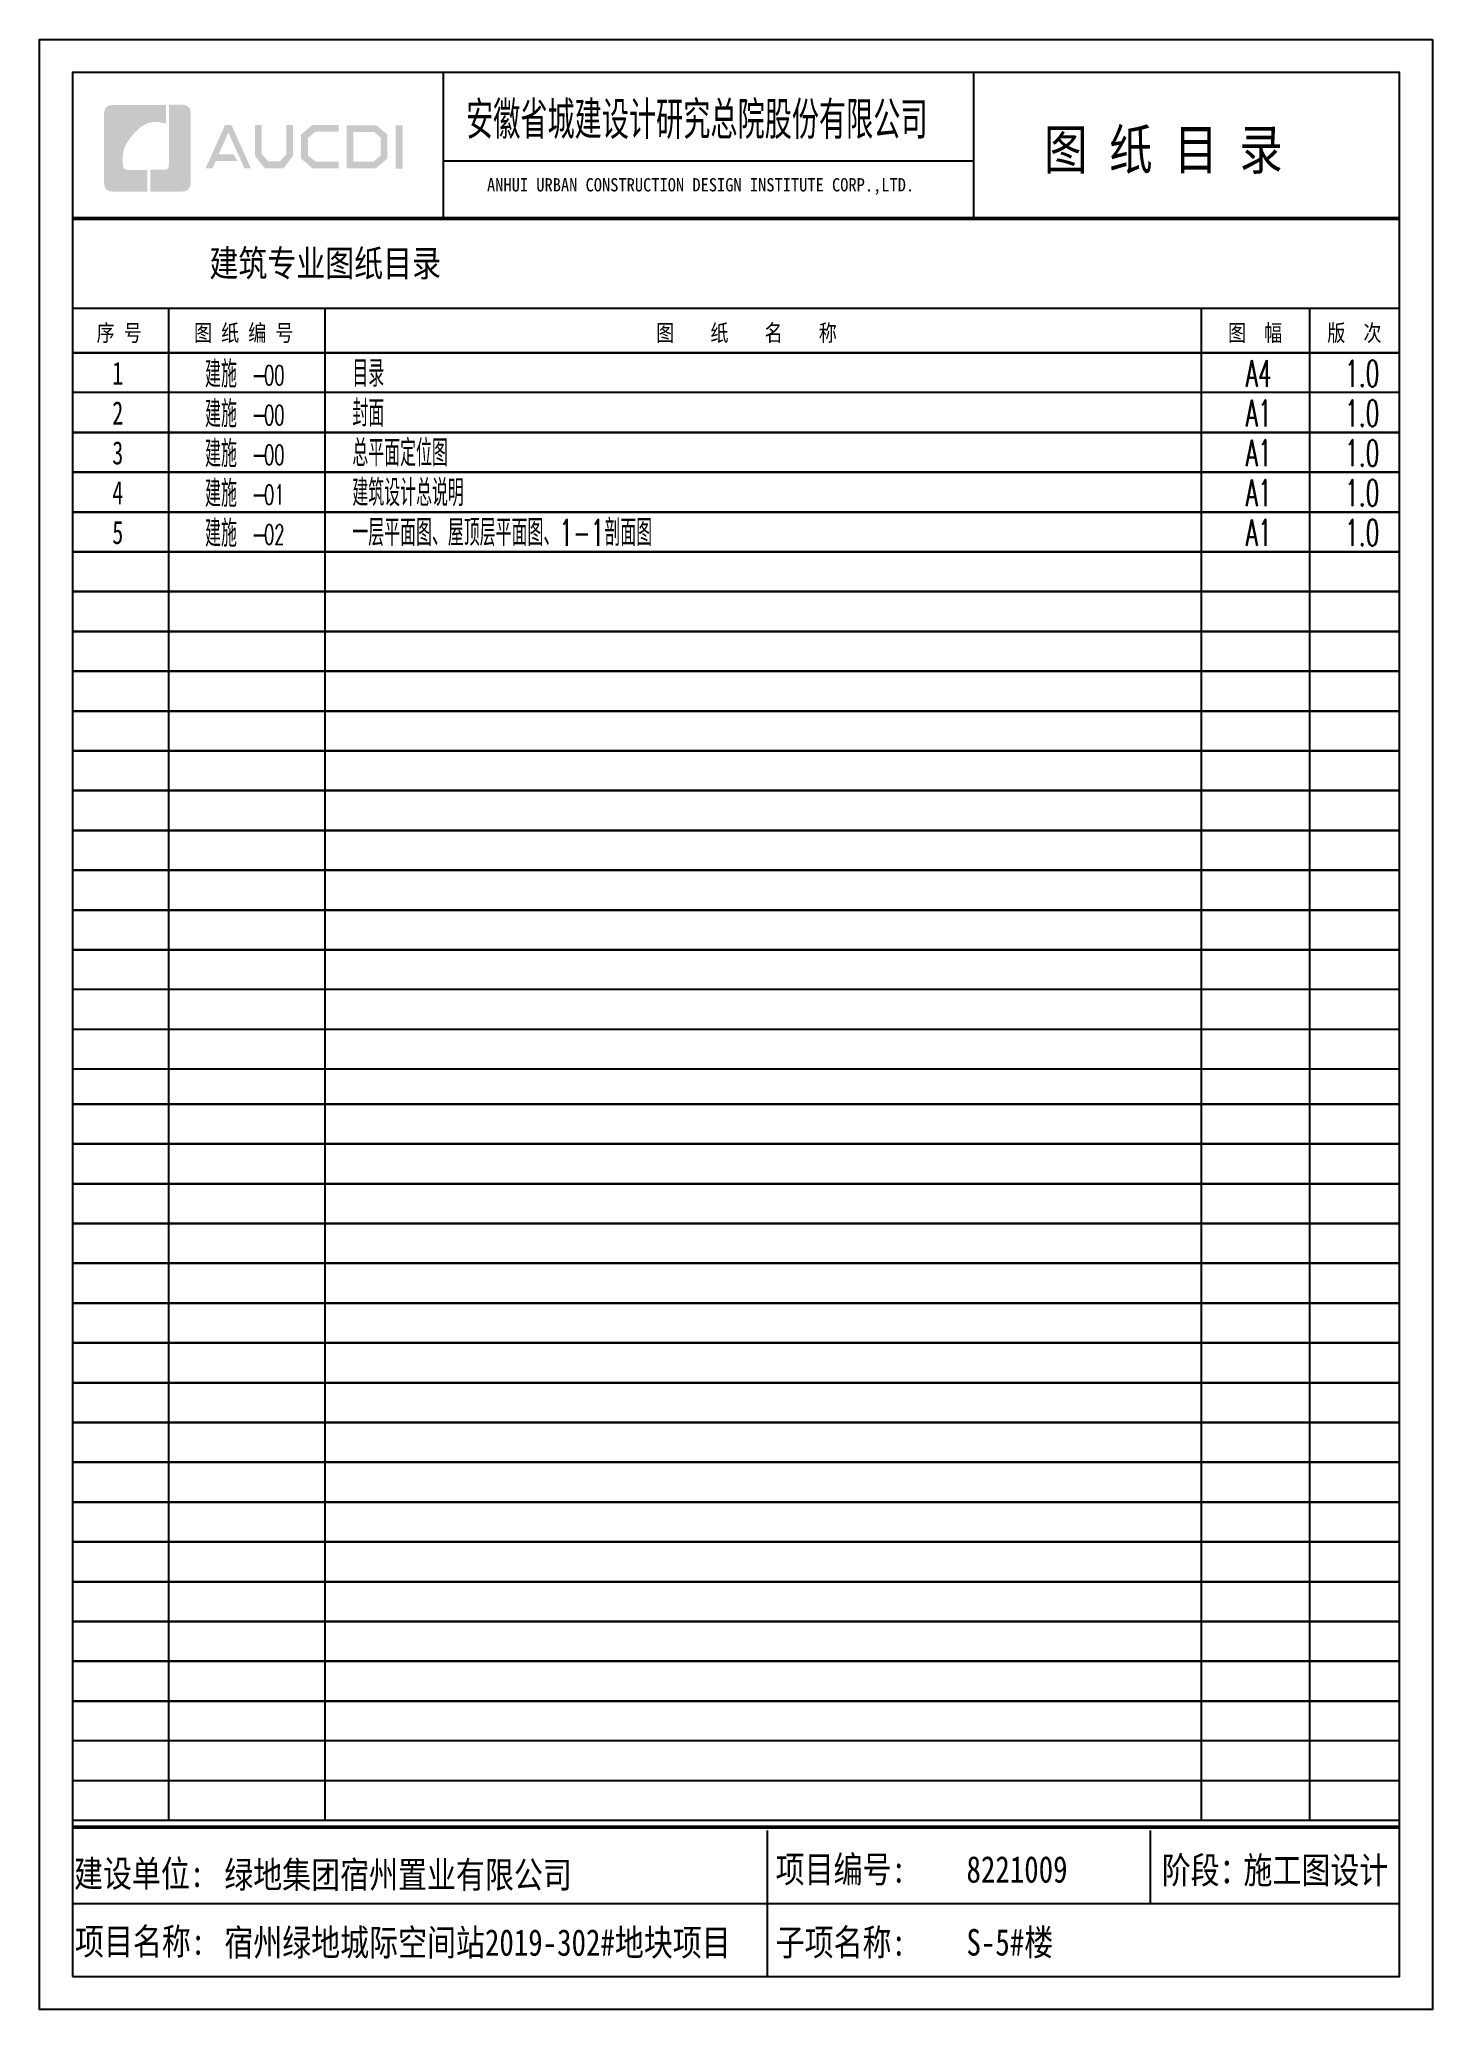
# Model space of a CAD drawing. Extents: x 609585 to 758557, y 501145 to 763045.
# Drawn here: x 674457 to 695457, y 733345 to 763045 of the extents above; entities that cross this region are included whole.
import ezdxf

# ---------------------------------------------------------------- set-up
doc = ezdxf.new("R2010")
doc.units = 0
doc.header["$LTSCALE"] = 1000
doc.header["$MEASUREMENT"] = 0
for name, color, linetype in [('C-Sheet-图框', 101, 'Continuous'), ('PUB_TEXT', 4, 'Continuous'), ('图框', 140, 'Continuous'), ('图签文字', 147, 'Continuous')]:
    doc.layers.add(name, color=color, linetype=linetype)
doc.styles.add('_HZTXT', font='txt.shx', dxfattribs={"width": 0.8, "bigfont": 'HZTXT.shx'})
doc.styles.add('DIM_FONT', font='SIMPLEX.shx', dxfattribs={"width": 0.56})
doc.styles.add('STYLE111', font='', dxfattribs={"width": 0.7})
doc.styles.add('建筑图签-1', font='', dxfattribs={"width": 0.7})
doc.styles.get('STYLE111').set_extended_font_data('SimHei')
doc.styles.get('建筑图签-1').set_extended_font_data('SimHei')

msp = doc.modelspace()

# ---------------------------------------------------------------- texts
at = {"layer": 'C-Sheet-图框', "color": 7, "linetype": 'Continuous', "style": 'STYLE111', "width": 0.7}
for s, p in [('1', (675555, 757838)), ('2', (675555, 757238)), ('3', (675555, 756638)), ('4', (675555, 756038)), ('5', (675555, 755438))]:
    msp.add_text(s, height=350, dxfattribs=at).set_placement(p)
at = {"layer": 'PUB_TEXT', "linetype": 'Continuous', "style": '_HZTXT', "width": 0.6}
for p in [(676954, 757797), (676954, 757197), (676954, 756597), (676954, 755997), (676954, 755397)]:
    msp.add_text('建施 - ', height=400, dxfattribs=at).set_placement(p)
at = {"layer": 'PUB_TEXT', "color": 1, "linetype": 'Continuous', "width": 0.6}
for s, height, style, p in [('00', 300, 'DIM_FONT', (677843, 757831)), ('1.0', 400, '_HZTXT', (694139, 757809)), ('00', 300, 'DIM_FONT', (677843, 757231)), ('1.0', 400, '_HZTXT', (694139, 757209)), ('00', 300, 'DIM_FONT', (677843, 756631)), ('1.0', 400, '_HZTXT', (694139, 756609)), ('01', 300, 'DIM_FONT', (677843, 756031)), ('1.0', 400, '_HZTXT', (694139, 756009)), ('02', 300, 'DIM_FONT', (677843, 755431)), ('1.0', 400, '_HZTXT', (694139, 755409))]:
    msp.add_text(s, height=height, dxfattribs=dict(at, style=style)).set_placement(p)
at = {"layer": 'PUB_TEXT', "color": 7, "linetype": 'Continuous', "style": '_HZTXT', "width": 0.6}
for s, p in [('目录', (679174, 757809)), ('A4', (692640, 757809)), ('封面', (679174, 757209)), ('A1', (692640, 757209)), ('总平面定位图', (679174, 756609)), ('A1', (692640, 756609)), ('建筑设计总说明', (679174, 756009)), ('A1', (692640, 756009)), ('一层平面图、屋顶层平面图、1-1剖面图', (679174, 755409)), ('A1', (692640, 755409))]:
    msp.add_text(s, height=400, dxfattribs=at).set_placement(p)
at = {"layer": '图签文字', "color": 7, "style": '建筑图签-1'}
for s, height, width, p in [('安徽省城建设计研究总院股份有限公司', 500, 0.6, (680888, 761599)), ('图 纸 目 录', 600, 0.8, (689600, 761085)), ('建筑专业图纸目录', 400, 0.8, (677019, 759470)), ('序 号', 250, 0.8, (675319, 758496)), ('图 纸 编 号', 250, 0.8, (676787, 758496)), ('图    纸    名    称', 250, 0.8, (683754, 758496)), ('图  幅', 250, 0.8, (692373, 758496)), ('版  次', 250, 0.8, (693869, 758496)), ('项目编号:', 400, 0.8, (685555, 735259)), ('阶段：', 400, 0.8, (691374, 735246)), (' 建设单位: ', 400, 0.8, (674761, 735194)), ('项目名称:', 400, 0.8, (674994, 734171)), ('子项名称:', 400, 0.8, (685555, 734159))]:
    msp.add_text(s, height=height, dxfattribs=dict(at, width=width)).set_placement(p)
at = {"layer": '图签文字', "color": 7, "linetype": 'Continuous', "style": '建筑图签-1', "width": 0.91}
msp.add_text('ANHUI URBAN CONSTRUCTION DESIGN INSTITUTE CORP.,LTD.', height=200, dxfattribs=at).set_placement((681204, 760753))
at = {"layer": '图签文字', "color": 6, "style": '建筑图签-1', "width": 0.8}
for s, p in [('施工图设计', (692607, 735246)), ('绿地集团宿州置业有限公司', (677244, 735178)), ('8221009', (688431, 735259)), ('宿州绿地城际空间站2019-302#地块项目', (677244, 734156))]:
    msp.add_text(s, height=400, dxfattribs=at).set_placement(p)
at = {"layer": '图签文字', "color": 2, "style": '建筑图签-1', "width": 0.8}
msp.add_text('S-5#楼', height=400, dxfattribs=at).set_placement((688431, 734159))

# ---------------------------------------------------------------- blocks, each defined once
blk = doc.blocks.new('院标1')
h = blk.add_hatch(color=150)
h.dxf.hatch_style = 1
h.set_gradient(color1=(33, 113, 253), color2=(33, 113, 253), tint=1, name='INVCURVED')
edge = h.paths.add_edge_path()
edge.add_spline(control_points=[(116373, 648379), (116379, 648379), (116382, 648379), (116391, 648379), (116391, 648379), (116391, 648379), (116616, 648379), (116616, 648379), (116616, 648379), (116616, 648379), (116616, 648054), (116616, 648054), (116616, 648054), (116616, 648054), (116108, 648054), (116108, 648054), (116108, 648054), (116028, 648054), (115963, 648111), (115963, 648199), (115963, 648199), (115963, 648199), (115963, 649215), (115963, 649215), (115963, 649215), (115963, 649295), (116018, 649360), (116108, 649360), (116108, 649360), (116108, 649360), (116897, 649360), (116897, 649360), (116897, 649360), (116897, 649360), (116897, 649080), (116897, 649080), (116897, 649080), (116897, 649080), (116566, 649140), (116356, 648859), (116356, 648859), (116245, 648719), (116240, 648545), (116247, 648466), (116247, 648466), (116254, 648386), (116247, 648466), (116247, 648466), (116247, 648466), (116247, 648466), (116258, 648374), (116373, 648379)], knot_values=[0, 0, 0, 0, 0.071429, 0.071429, 0.071429, 0.107143, 0.142857, 0.142857, 0.142857, 0.178571, 0.214286, 0.214286, 0.214286, 0.25, 0.285714, 0.285714, 0.285714, 0.321429, 0.357143, 0.357143, 0.357143, 0.392857, 0.428571, 0.428571, 0.428571, 0.464286, 0.5, 0.5, 0.5, 0.535714, 0.571429, 0.571429, 0.571429, 0.607143, 0.642857, 0.642857, 0.642857, 0.678571, 0.714286, 0.714286, 0.714286, 0.75, 0.785714, 0.785714, 0.785714, 0.821429, 0.857143, 0.857143, 0.857143, 0.928571, 1, 1, 1, 1], degree=3, periodic=0)
h = blk.add_hatch(color=150)
h.dxf.hatch_style = 1
h.set_gradient(color1=(33, 113, 253), color2=(33, 113, 253), tint=1, name='INVCURVED')
edge = h.paths.add_edge_path()
edge.add_spline(control_points=[(117268, 649215), (117268, 649215), (117268, 648199), (117268, 648199), (117268, 648199), (117268, 648114), (117212, 648054), (117123, 648054), (117123, 648054), (117123, 648054), (116663, 648054), (116663, 648054), (116663, 648054), (116663, 648054), (116663, 648379), (116663, 648379), (116663, 648379), (116663, 648379), (116865, 648379), (116865, 648379), (116865, 648379), (116907, 648379), (116941, 648413), (116941, 648455), (116941, 648455), (116941, 648455), (116941, 649360), (116941, 649360), (116941, 649360), (116941, 649360), (117123, 649360), (117123, 649360), (117123, 649360), (117204, 649360), (117268, 649306), (117268, 649215)], knot_values=[0, 0, 0, 0, 0.1, 0.1, 0.1, 0.15, 0.2, 0.2, 0.2, 0.25, 0.3, 0.3, 0.3, 0.35, 0.4, 0.4, 0.4, 0.45, 0.5, 0.5, 0.5, 0.55, 0.6, 0.6, 0.6, 0.65, 0.7, 0.7, 0.7, 0.75, 0.8, 0.8, 0.8, 0.9, 1, 1, 1, 1], degree=3, periodic=0)

# ---------------------------------------------------------------- hatches: boundary and pattern name
h = msp.add_hatch(color=150)
h.dxf.hatch_style = 1
h.set_gradient(color1=(33, 113, 253), color2=(33, 113, 253), tint=1, name='INVCURVED')
edge = h.paths.add_edge_path()
edge.add_spline(control_points=[(676737, 761915), (676737, 761915), (676737, 760899), (676737, 760899), (676737, 760899), (676737, 760814), (676681, 760754), (676591, 760754), (676591, 760754), (676591, 760754), (676132, 760754), (676132, 760754), (676132, 760754), (676132, 760754), (676132, 761079), (676132, 761079), (676132, 761079), (676132, 761079), (676334, 761079), (676334, 761079), (676334, 761079), (676376, 761079), (676410, 761113), (676410, 761155), (676410, 761155), (676410, 761155), (676410, 762060), (676410, 762060), (676410, 762060), (676410, 762060), (676591, 762060), (676591, 762060), (676591, 762060), (676673, 762060), (676737, 762006), (676737, 761915)], knot_values=[0, 0, 0, 0, 0.1, 0.1, 0.1, 0.15, 0.2, 0.2, 0.2, 0.25, 0.3, 0.3, 0.3, 0.35, 0.4, 0.4, 0.4, 0.45, 0.5, 0.5, 0.5, 0.55, 0.6, 0.6, 0.6, 0.65, 0.7, 0.7, 0.7, 0.75, 0.8, 0.8, 0.8, 0.9, 1, 1, 1, 1], degree=3, periodic=0)
at = {"layer": '图签文字'}
h = msp.add_hatch(color=4, dxfattribs=at)
h.paths.add_polyline_path([(679828, 761750), (679935, 761750), (679935, 761095), (679828, 761095)])
h.paths.add_polyline_path([(679188, 761651), (679188, 761204), (679495, 761204), (679600, 761294), (679600, 761565), (679498, 761651)], flags=16)
h.paths.add_polyline_path([(679088, 761751), (679088, 761103), (679532, 761103), (679701, 761248), (679701, 761612), (679534, 761751)])
h.paths.add_polyline_path([(678966, 761754), (678966, 761656), (678620, 761656), (678508, 761562), (678508, 761290), (678620, 761203), (678968, 761203), (678968, 761100), (678574, 761100), (678402, 761248), (678402, 761612), (678570, 761754)])
h.paths.add_polyline_path([(677706, 761753), (677808, 761753), (677808, 761319), (677905, 761207), (678084, 761207), (678181, 761319), (678181, 761753), (678278, 761753), (678278, 761287), (678138, 761103), (677851, 761103), (677706, 761289)])
h.paths.add_polyline_path([(677254, 761752), (677353, 761752), (677644, 761102), (677546, 761102), (677306, 761641), (677158, 761311), (677388, 761311), (677440, 761213), (677116, 761213), (677066, 761100), (676962, 761100)])

# ---------------------------------------------------------------- linework, layer by layer
at = {"layer": '图框'}
for p, q in [((694957, 762545), (674957, 762545)), ((674957, 762545), (674957, 733845)), ((680550, 760345), (680550, 762545)), ((688541, 760345), (688541, 762545)), ((694957, 733845), (694957, 762545)), ((688520, 761207), (680550, 761207)), ((674957, 758995), (694957, 758995)), ((674957, 758995), (674957, 739195)), ((674957, 758995), (674957, 734995)), ((676401, 758995), (676401, 736195)), ((678758, 758995), (678758, 736195)), ((691969, 758995), (691969, 736195)), ((693603, 758995), (693603, 736195)), ((674957, 758320), (694957, 758320)), ((674957, 758320), (694957, 758320)), ((694957, 758320), (674957, 758320)), ((694957, 758320), (674957, 758320)), ((694957, 757720), (674957, 757720)), ((694957, 757120), (674957, 757120)), ((674957, 757120), (694957, 757120)), ((674957, 757120), (694957, 757120)), ((694957, 757120), (674957, 757120)), ((674957, 756520), (694957, 756520)), ((694957, 756520), (674957, 756520)), ((694957, 756520), (674957, 756520)), ((674957, 755920), (694957, 755920)), ((674957, 755920), (694957, 755920)), ((694957, 755920), (674957, 755920)), ((694957, 755920), (674957, 755920)), ((674957, 755320), (694957, 755320)), ((674957, 755320), (694957, 755320)), ((694957, 755320), (674957, 755320)), ((694957, 755320), (674957, 755320)), ((694957, 755320), (674957, 755320)), ((694957, 755320), (674957, 755320)), ((694957, 754720), (674957, 754720)), ((674957, 754720), (694957, 754720)), ((674957, 754720), (694957, 754720)), ((694957, 754720), (674957, 754720)), ((674957, 754120), (694957, 754120)), ((674957, 754120), (694957, 754120)), ((694957, 754120), (674957, 754120)), ((694957, 754120), (674957, 754120)), ((674957, 753520), (694957, 753520)), ((674957, 753520), (694957, 753520)), ((694957, 753520), (674957, 753520)), ((694957, 753520), (674957, 753520)), ((674957, 752920), (694957, 752920)), ((674957, 752920), (694957, 752920)), ((694957, 752920), (674957, 752920)), ((694957, 752920), (674957, 752920)), ((694957, 752920), (674957, 752920)), ((694957, 752920), (674957, 752920)), ((694957, 752320), (674957, 752320)), ((674957, 752320), (694957, 752320)), ((674957, 752320), (694957, 752320)), ((694957, 752320), (674957, 752320)), ((674957, 751720), (694957, 751720)), ((674957, 751720), (694957, 751720)), ((694957, 751720), (674957, 751720)), ((694957, 751720), (674957, 751720)), ((674957, 751120), (694957, 751120)), ((674957, 751120), (694957, 751120)), ((694957, 751120), (674957, 751120)), ((694957, 751120), (674957, 751120)), ((674957, 750520), (694957, 750520)), ((674957, 750520), (694957, 750520)), ((694957, 750520), (674957, 750520)), ((694957, 750520), (674957, 750520)), ((694957, 750520), (674957, 750520)), ((694957, 750520), (674957, 750520)), ((694957, 749920), (674957, 749920)), ((674957, 749920), (694957, 749920)), ((674957, 749920), (694957, 749920)), ((694957, 749920), (674957, 749920)), ((674957, 749320), (694957, 749320)), ((674957, 749320), (694957, 749320)), ((694957, 749320), (674957, 749320)), ((694957, 749320), (674957, 749320)), ((694957, 748720), (674957, 748720)), ((694957, 748120), (674957, 748120)), ((694957, 747520), (674957, 747520)), ((694957, 746995), (674957, 746995)), ((674957, 746995), (694957, 746995)), ((674957, 746995), (694957, 746995)), ((694957, 746995), (674957, 746995)), ((674957, 746395), (694957, 746395)), ((674957, 746395), (694957, 746395)), ((694957, 746395), (674957, 746395)), ((694957, 746395), (674957, 746395)), ((674957, 745795), (694957, 745795)), ((674957, 745795), (694957, 745795)), ((694957, 745795), (674957, 745795)), ((694957, 745795), (674957, 745795)), ((674957, 745195), (694957, 745195)), ((674957, 745195), (694957, 745195)), ((694957, 745195), (674957, 745195)), ((694957, 745195), (674957, 745195)), ((694957, 745195), (674957, 745195)), ((694957, 745195), (674957, 745195)), ((694957, 744595), (674957, 744595)), ((674957, 744595), (694957, 744595)), ((674957, 744595), (694957, 744595)), ((694957, 744595), (674957, 744595)), ((674957, 743995), (694957, 743995)), ((674957, 743995), (694957, 743995)), ((694957, 743995), (674957, 743995)), ((694957, 743995), (674957, 743995)), ((674957, 743395), (694957, 743395)), ((674957, 743395), (694957, 743395)), ((694957, 743395), (674957, 743395)), ((694957, 743395), (674957, 743395)), ((674957, 742795), (694957, 742795)), ((674957, 742795), (694957, 742795)), ((694957, 742795), (674957, 742795)), ((694957, 742795), (674957, 742795)), ((694957, 742795), (674957, 742795)), ((694957, 742795), (674957, 742795)), ((694957, 742195), (674957, 742195)), ((674957, 742195), (694957, 742195)), ((674957, 742195), (694957, 742195)), ((694957, 742195), (674957, 742195)), ((674957, 741595), (694957, 741595)), ((674957, 741595), (694957, 741595)), ((694957, 741595), (674957, 741595)), ((694957, 741595), (674957, 741595)), ((674957, 740995), (694957, 740995)), ((674957, 740995), (694957, 740995)), ((694957, 740995), (674957, 740995)), ((694957, 740995), (674957, 740995)), ((674957, 740395), (694957, 740395)), ((674957, 740395), (694957, 740395)), ((694957, 740395), (674957, 740395)), ((694957, 740395), (674957, 740395)), ((694957, 740395), (674957, 740395)), ((694957, 740395), (674957, 740395)), ((694957, 739795), (674957, 739795)), ((674957, 739795), (694957, 739795)), ((674957, 739795), (694957, 739795)), ((694957, 739795), (674957, 739795)), ((674957, 739195), (694957, 739195)), ((674957, 739195), (694957, 739195)), ((694957, 739195), (674957, 739195)), ((694957, 739195), (674957, 739195)), ((674957, 738595), (694957, 738595)), ((674957, 738595), (694957, 738595)), ((694957, 738595), (674957, 738595)), ((694957, 738595), (674957, 738595)), ((694957, 738595), (674957, 738595)), ((694957, 738595), (674957, 738595)), ((674957, 737995), (694957, 737995)), ((694957, 737995), (674957, 737995)), ((674957, 737995), (694957, 737995)), ((694957, 737995), (674957, 737995)), ((694957, 737395), (674957, 737395)), ((694957, 736795), (674957, 736795)), ((694957, 736195), (674957, 736195)), ((685427, 736045), (685427, 733845)), ((691202, 736045), (691202, 734945)), ((674957, 734944), (694957, 734945)), ((674957, 733845), (694957, 733845))]:
    msp.add_line(p, q, dxfattribs=at)
for points in [[(695457, 763045), (695457, 733345), (674457, 733345), (674457, 763045)], [(695457, 763045), (695457, 733345), (674457, 733345), (674457, 763045)], [(674957, 733845), (694957, 733845), (694957, 762545), (674957, 762545)]]:
    msp.add_lwpolyline(points, close=True, dxfattribs=at)
at = {"layer": '图框', "const_width": 56.2}
for points in [[(674957, 760345), (694957, 760345)], [(674957, 736095), (694957, 736095)]]:
    msp.add_lwpolyline(points, dxfattribs=at)

# ---------------------------------------------------------------- block references
msp.add_blockref('院标1', (559467, 112696))

msp.set_redraw_order([(e.dxf.handle, doc.entitydb.next_handle()) for e in msp.query("TEXT MTEXT ATTDEF DIMENSION ARC_DIMENSION")])  # texts and dimensions are drawn at this point

doc.saveas('drawing.dxf')
